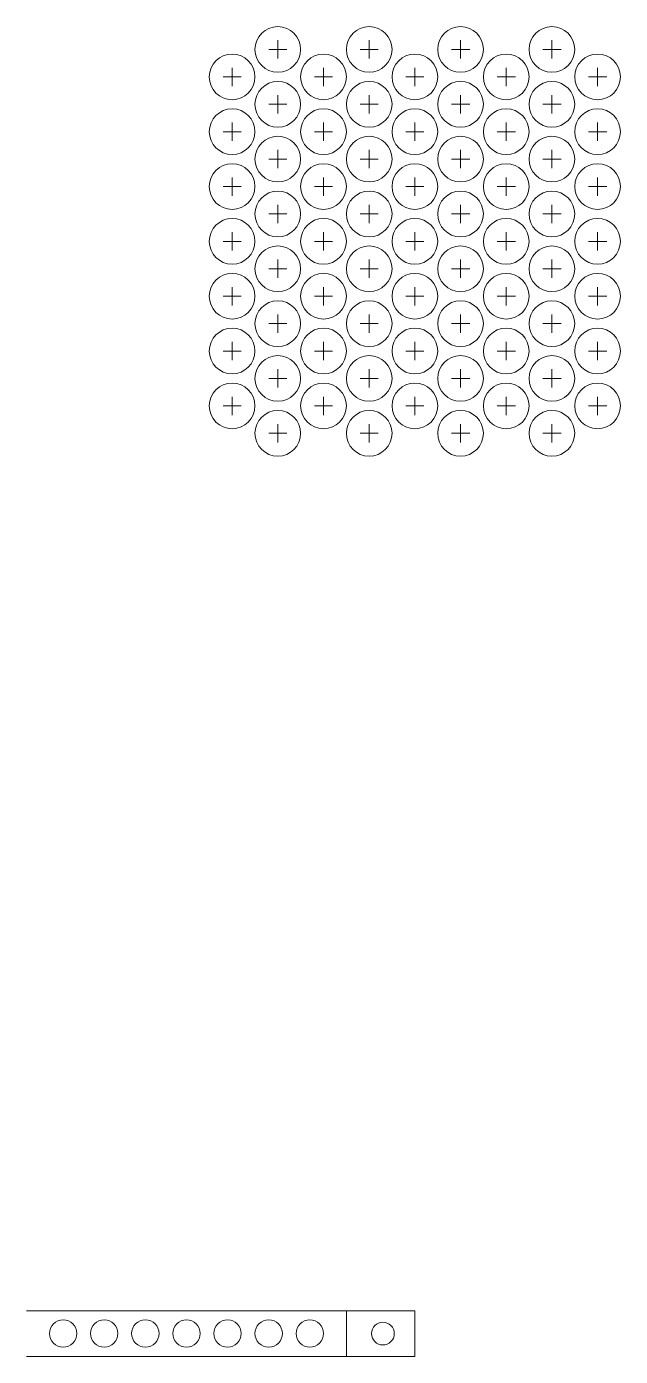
# Model space of a CAD drawing. Header units: millimetres. Extents: x -930 to 1800, y -2430 to 1500.
# Drawn here: x 915 to 1045, y -2400 to -2109 of the extents above; entities that cross this region are included whole.
import ezdxf

# ---------------------------------------------------------------- set-up
doc = ezdxf.new("R2010")
doc.units = ezdxf.units.MM
doc.layers.add('help', color=6, linetype='Continuous', lineweight=0, true_color=0xff00ff)
doc.layers.add('housing', color=3, linetype='Continuous', lineweight=0, true_color=0x00ff00)

msp = doc.modelspace()

# ---------------------------------------------------------------- linework, layer by layer
at = {"layer": 'help'}
for p, q in [((970, -2112), (970, -2116)), ((990, -2112), (990, -2116)), ((1010, -2112), (1010, -2116)), ((1030, -2112), (1030, -2116)), ((968, -2114), (972, -2114)), ((988, -2114), (992, -2114)), ((1008, -2114), (1012, -2114)), ((1028, -2114), (1032, -2114)), ((960, -2118), (960, -2122)), ((980, -2118), (980, -2122)), ((1000, -2118), (1000, -2122)), ((1020, -2118), (1020, -2122)), ((1040, -2118), (1040, -2122)), ((958, -2120), (962, -2120)), ((978, -2120), (982, -2120)), ((998, -2120), (1002, -2120)), ((1018, -2120), (1022, -2120)), ((1038, -2120), (1042, -2120)), ((970, -2124), (970, -2128)), ((990, -2124), (990, -2128)), ((1010, -2124), (1010, -2128)), ((1030, -2124), (1030, -2128)), ((968, -2126), (972, -2126)), ((988, -2126), (992, -2126)), ((1008, -2126), (1012, -2126)), ((1028, -2126), (1032, -2126)), ((960, -2130), (960, -2134)), ((980, -2130), (980, -2134)), ((1000, -2130), (1000, -2134)), ((1020, -2130), (1020, -2134)), ((1040, -2130), (1040, -2134)), ((958, -2132), (962, -2132)), ((978, -2132), (982, -2132)), ((998, -2132), (1002, -2132)), ((1018, -2132), (1022, -2132)), ((1038, -2132), (1042, -2132)), ((968, -2138), (972, -2138)), ((970, -2136), (970, -2140)), ((988, -2138), (992, -2138)), ((990, -2136), (990, -2140)), ((1008, -2138), (1012, -2138)), ((1010, -2136), (1010, -2140)), ((1028, -2138), (1032, -2138)), ((1030, -2136), (1030, -2140)), ((958, -2144), (962, -2144)), ((960, -2142), (960, -2146)), ((978, -2144), (982, -2144)), ((980, -2142), (980, -2146)), ((998, -2144), (1002, -2144)), ((1000, -2142), (1000, -2146)), ((1018, -2144), (1022, -2144)), ((1020, -2142), (1020, -2146)), ((1038, -2144), (1042, -2144)), ((1040, -2142), (1040, -2146)), ((968, -2150), (972, -2150)), ((970, -2148), (970, -2152)), ((988, -2150), (992, -2150)), ((990, -2148), (990, -2152)), ((1008, -2150), (1012, -2150)), ((1010, -2148), (1010, -2152)), ((1028, -2150), (1032, -2150)), ((1030, -2148), (1030, -2152)), ((958, -2156), (962, -2156)), ((960, -2154), (960, -2158)), ((978, -2156), (982, -2156)), ((980, -2154), (980, -2158)), ((998, -2156), (1002, -2156)), ((1000, -2154), (1000, -2158)), ((1018, -2156), (1022, -2156)), ((1020, -2154), (1020, -2158)), ((1038, -2156), (1042, -2156)), ((1040, -2154), (1040, -2158)), ((968, -2162), (972, -2162)), ((970, -2160), (970, -2164)), ((988, -2162), (992, -2162)), ((990, -2160), (990, -2164)), ((1008, -2162), (1012, -2162)), ((1010, -2160), (1010, -2164)), ((1028, -2162), (1032, -2162)), ((1030, -2160), (1030, -2164)), ((960, -2166), (960, -2170)), ((980, -2166), (980, -2170)), ((1000, -2166), (1000, -2170)), ((1020, -2166), (1020, -2170)), ((1040, -2166), (1040, -2170)), ((958, -2168), (962, -2168)), ((978, -2168), (982, -2168)), ((998, -2168), (1002, -2168)), ((1018, -2168), (1022, -2168)), ((1038, -2168), (1042, -2168)), ((970, -2172), (970, -2176)), ((990, -2172), (990, -2176)), ((1010, -2172), (1010, -2176)), ((1030, -2172), (1030, -2176)), ((968, -2174), (972, -2174)), ((988, -2174), (992, -2174)), ((1008, -2174), (1012, -2174)), ((1028, -2174), (1032, -2174)), ((960, -2178), (960, -2182)), ((980, -2178), (980, -2182)), ((1000, -2178), (1000, -2182)), ((1020, -2178), (1020, -2182)), ((1040, -2178), (1040, -2182)), ((958, -2180), (962, -2180)), ((978, -2180), (982, -2180)), ((998, -2180), (1002, -2180)), ((1018, -2180), (1022, -2180)), ((1038, -2180), (1042, -2180)), ((970, -2184), (970, -2188)), ((990, -2184), (990, -2188)), ((1010, -2184), (1010, -2188)), ((1030, -2184), (1030, -2188)), ((968, -2186), (972, -2186)), ((988, -2186), (992, -2186)), ((1008, -2186), (1012, -2186)), ((1028, -2186), (1032, -2186)), ((960, -2190), (960, -2194)), ((980, -2190), (980, -2194)), ((1000, -2190), (1000, -2194)), ((1020, -2190), (1020, -2194)), ((1040, -2190), (1040, -2194)), ((958, -2192), (962, -2192)), ((978, -2192), (982, -2192)), ((998, -2192), (1002, -2192)), ((1018, -2192), (1022, -2192)), ((1038, -2192), (1042, -2192)), ((970, -2196), (970, -2200)), ((990, -2196), (990, -2200)), ((1010, -2196), (1010, -2200)), ((1030, -2196), (1030, -2200)), ((968, -2198), (972, -2198)), ((988, -2198), (992, -2198)), ((1008, -2198), (1012, -2198)), ((1028, -2198), (1032, -2198)), ((985, -2390), (985, -2400))]:
    msp.add_line(p, q, dxfattribs=at)
for centre, radius in [((970, -2114), 5), ((990, -2114), 5), ((1010, -2114), 5), ((1030, -2114), 5), ((960, -2120), 5), ((980, -2120), 5), ((1000, -2120), 5), ((1020, -2120), 5), ((1040, -2120), 5), ((970, -2126), 5), ((990, -2126), 5), ((1010, -2126), 5), ((1030, -2126), 5), ((960, -2132), 5), ((980, -2132), 5), ((1000, -2132), 5), ((1020, -2132), 5), ((1040, -2132), 5), ((970, -2138), 5), ((990, -2138), 5), ((1010, -2138), 5), ((1030, -2138), 5), ((960, -2144), 5), ((980, -2144), 5), ((1000, -2144), 5), ((1020, -2144), 5), ((1040, -2144), 5), ((970, -2150), 5), ((990, -2150), 5), ((1010, -2150), 5), ((1030, -2150), 5), ((960, -2156), 5), ((980, -2156), 5), ((1000, -2156), 5), ((1020, -2156), 5), ((1040, -2156), 5), ((970, -2162), 5), ((990, -2162), 5), ((1010, -2162), 5), ((1030, -2162), 5), ((960, -2168), 5), ((980, -2168), 5), ((1000, -2168), 5), ((1020, -2168), 5), ((1040, -2168), 5), ((970, -2174), 5), ((990, -2174), 5), ((1010, -2174), 5), ((1030, -2174), 5), ((960, -2180), 5), ((980, -2180), 5), ((1000, -2180), 5), ((1020, -2180), 5), ((1040, -2180), 5), ((970, -2186), 5), ((990, -2186), 5), ((1010, -2186), 5), ((1030, -2186), 5), ((960, -2192), 5), ((980, -2192), 5), ((1000, -2192), 5), ((1020, -2192), 5), ((1040, -2192), 5), ((970, -2198), 5), ((990, -2198), 5), ((1010, -2198), 5), ((1030, -2198), 5), ((923, -2395), 3), ((932, -2395), 3), ((941, -2395), 3), ((950, -2395), 3), ((959, -2395), 3), ((968, -2395), 3), ((977, -2395), 3), ((993, -2395), 2.5)]:
    msp.add_circle(centre, radius, dxfattribs=at)
at = {"layer": 'housing'}
for p, q in [((915, -2390), (985, -2390)), ((985, -2390), (1000, -2390)), ((1000, -2390), (1000, -2400)), ((915, -2400), (985, -2400)), ((985, -2400), (1000, -2400))]:
    msp.add_line(p, q, dxfattribs=at)

doc.saveas('drawing.dxf')
